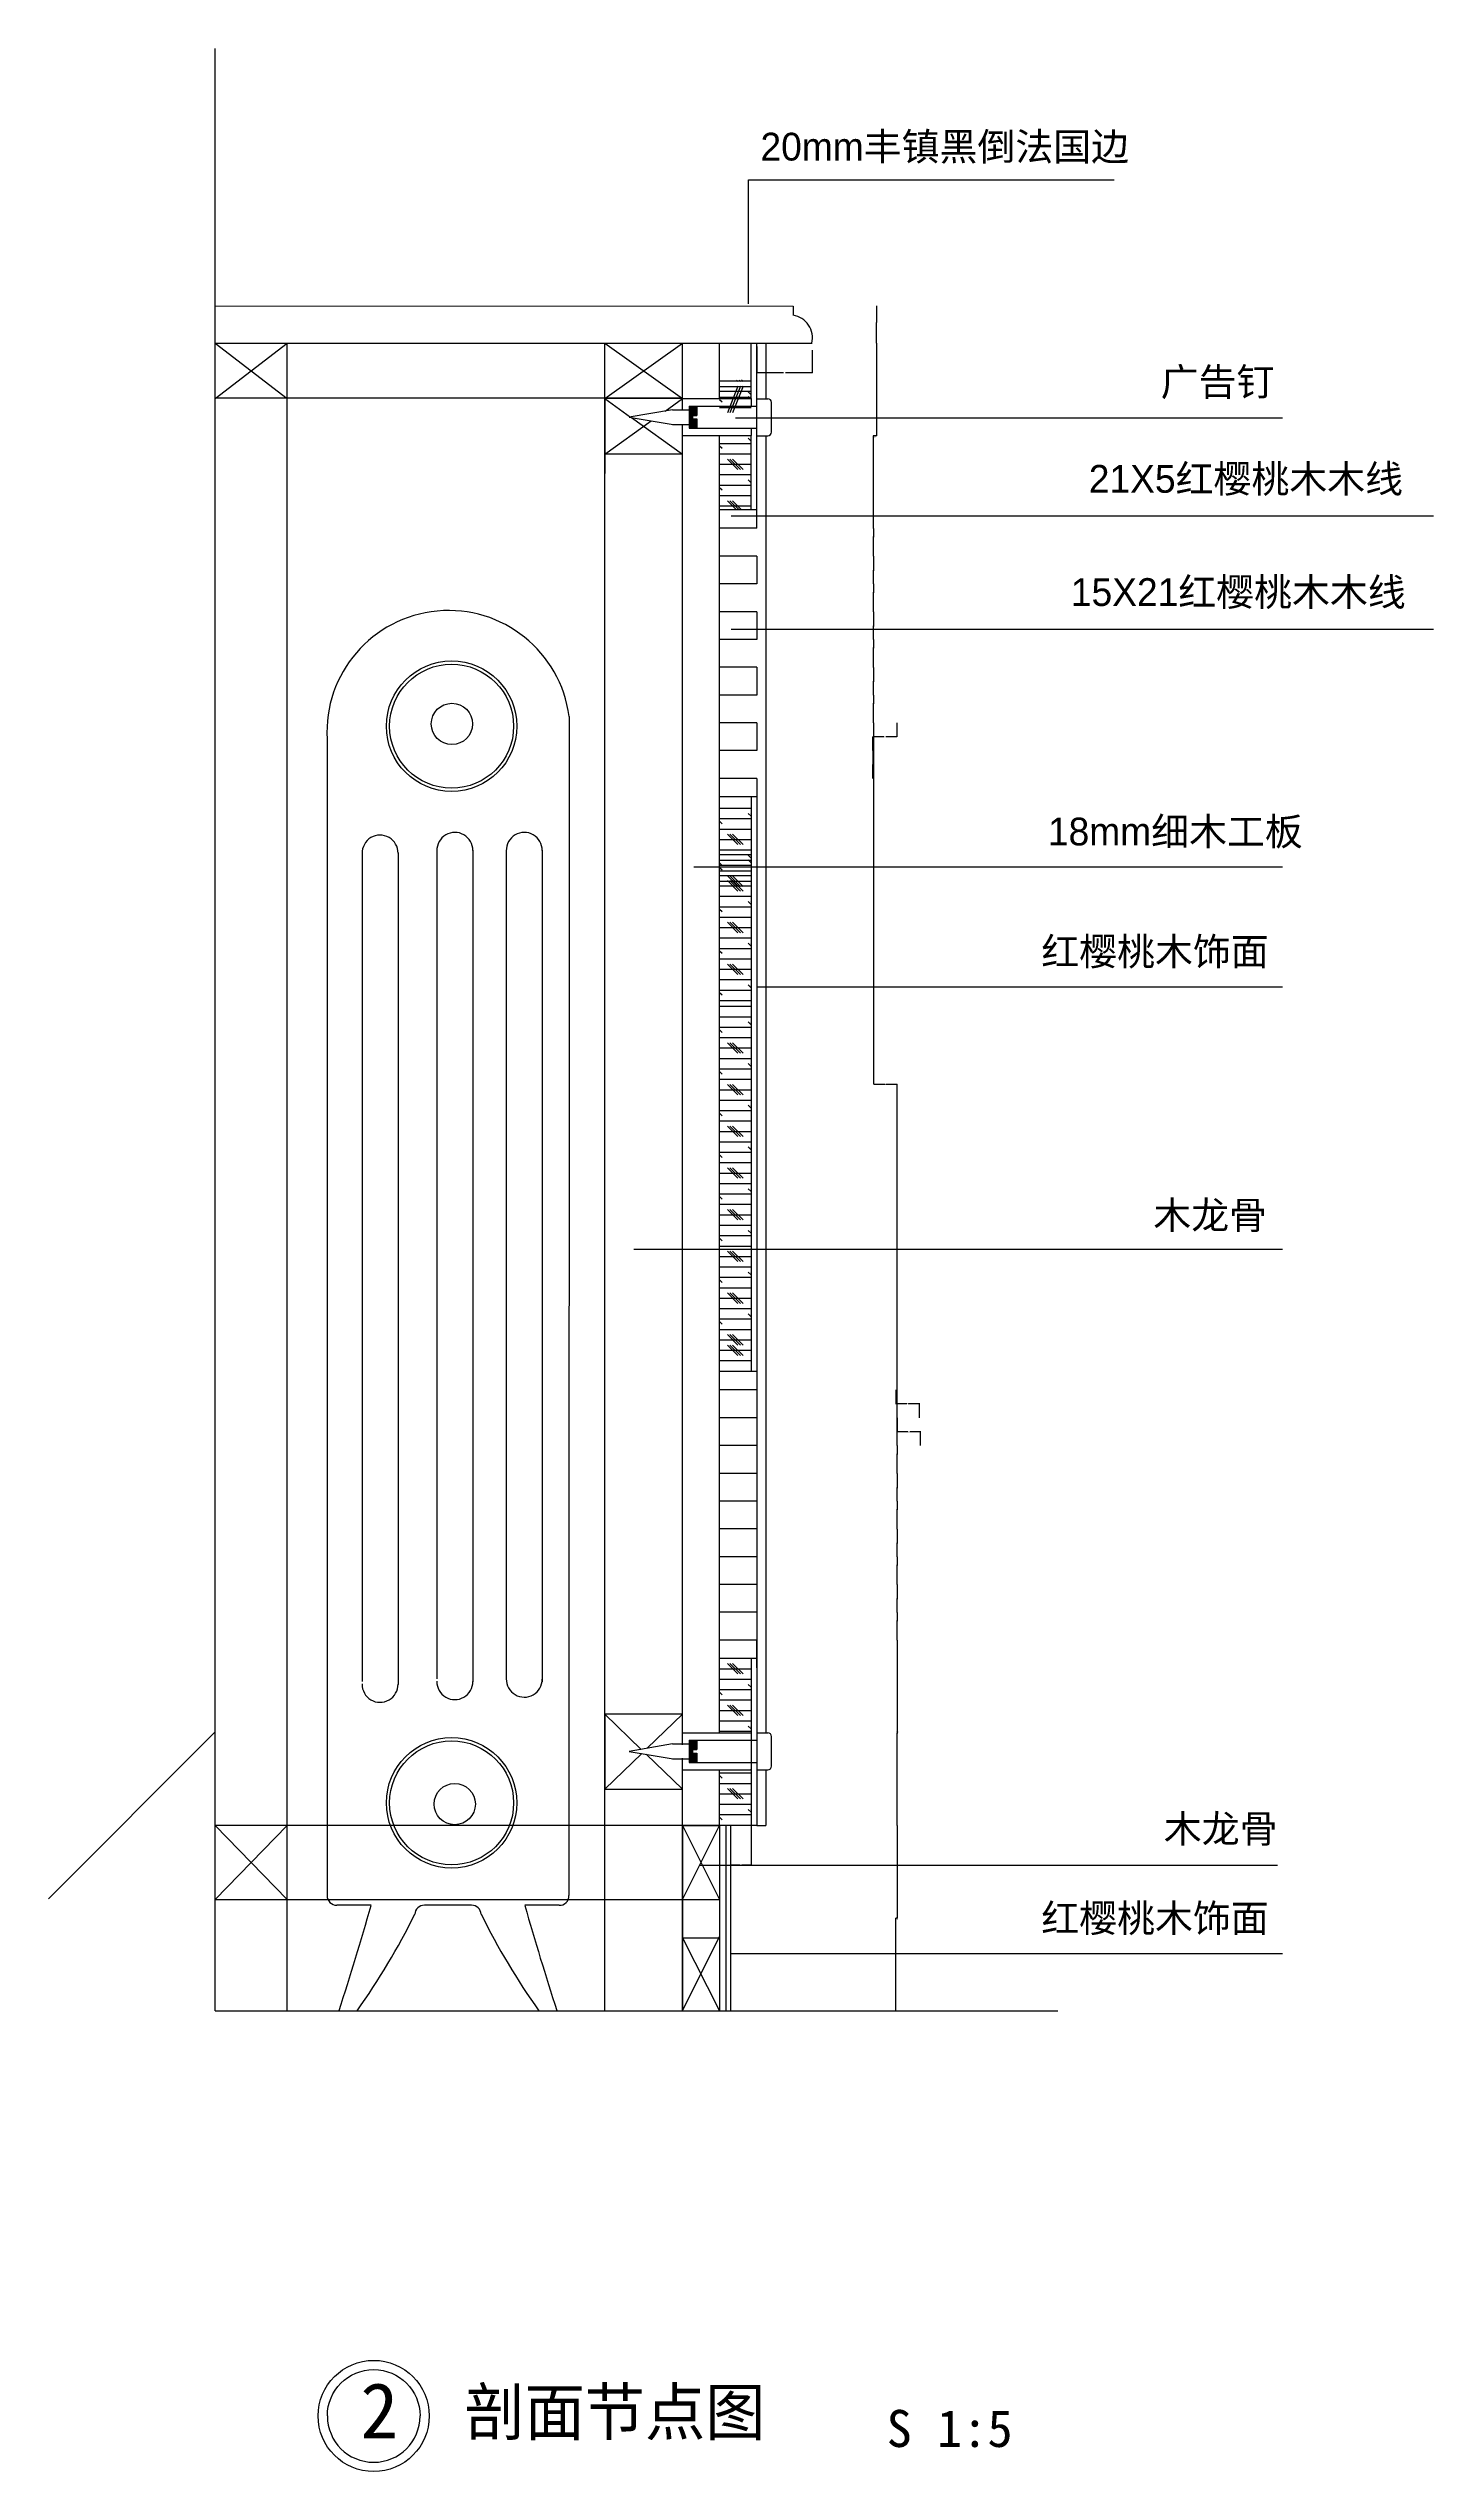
# Model space of a CAD drawing. Header units: metres. Extents: x 301917 to 303412, y 2705 to 5321.
import ezdxf

# ---------------------------------------------------------------- set-up
doc = ezdxf.new("R2010")
doc.units = ezdxf.units.M
for name, color, linetype in [('1', 5, 'Continuous'), ('10', 8, 'Continuous'), ('12', 1, 'Continuous'), ('15', 2, 'Continuous'), ('17', 1, 'Continuous'), ('20', 1, 'Continuous'), ('7', 7, 'Continuous'), ('8', 7, 'Continuous'), ('LAYER4', 1, 'Continuous')]:
    doc.layers.add(name, color=color, linetype=linetype)
doc.dimstyles.get("Standard").update_dxf_attribs({"dimtxt": 2.5, "dimasz": 2.5, "dimexe": 1.25, "dimexo": 0.625, "dimtad": 1, "dimcen": 2.5, "dimazin": 3, "dimtfac": 1, "dimtmove": 0, "dimatfit": 3})

# ---------------------------------------------------------------- blocks, each defined once
blk = doc.blocks.new('HY-4')
at = {"layer": '20'}
for points in [[(-5, 0, -1), (5, 0, -1)], [(-5, 0, 1), (5, 0, 1)]]:
    blk.add_lwpolyline(points, format="xyb", dxfattribs=at)
blk.add_circle((0, 0), 6, dxfattribs=at)
blk.add_circle((0, 0), 6, dxfattribs=at)
blk = doc.blocks.new('_CLOSEDFILLED')
at = {"color": 0, "linetype": 'BYBLOCK'}
blk.add_solid([(-1, 0), (0, 0), (-1, 0)], dxfattribs=at)
blk = doc.blocks.new('*D1')
for p, q in [((302833.19, 3767.65), (302832.94, 3767.65)), ((302833.44, 3782.65), (302833.44, 3767.65)), ((302833.44, 3752.65), (302833.44, 3767.65)), ((302833.44, 3767.65), (302833.44, 3767.65)), ((302833.69, 3767.65), (302833.94, 3767.65))]:
    blk.add_line(p, q)
at = {"layer": 'Defpoints'}
for p in [(302833.44, 3782.65), (302833.44, 3767.65), (302833.44, 3752.65)]:
    blk.add_point(p, dxfattribs=at)
at = {"layer": '7', "xscale": 0.25, "yscale": 0.25}
blk.add_blockref('_CLOSEDFILLED', (302833.44, 3767.65), dxfattribs=at)
at = {"layer": '7', "xscale": 0.25, "yscale": 0.25, "rotation": 180}
blk.add_blockref('_CLOSEDFILLED', (302833.44, 3767.65), dxfattribs=at)
at = {"layer": '7', "insert": (302833.44, 3768.775), "char_height": 1, "attachment_point": 5}
blk.add_mtext('15', dxfattribs=at)
blk = doc.blocks.new('*D2')
for p, q in [((302833.19, 3743.94), (302832.94, 3743.94)), ((302833.44, 3752.65), (302833.44, 3743.94)), ((302833.44, 3722.65), (302833.44, 3743.94)), ((302833.44, 3743.94), (302833.44, 3743.94)), ((302833.69, 3743.94), (302833.94, 3743.94))]:
    blk.add_line(p, q)
at = {"layer": 'Defpoints'}
for p in [(302833.44, 3752.65), (302833.44, 3743.94), (302833.44, 3722.65)]:
    blk.add_point(p, dxfattribs=at)
at = {"layer": '7', "xscale": 0.25, "yscale": 0.25}
blk.add_blockref('_CLOSEDFILLED', (302833.44, 3743.94), dxfattribs=at)
at = {"layer": '7', "xscale": 0.25, "yscale": 0.25, "rotation": 180}
blk.add_blockref('_CLOSEDFILLED', (302833.44, 3743.94), dxfattribs=at)
at = {"layer": '7', "insert": (302833.44, 3745.065), "char_height": 1, "attachment_point": 5}
blk.add_mtext('15', dxfattribs=at)
blk = doc.blocks.new('*D3')
for p, q in [((302653.35, 3402.76), (302653.35, 3359.98)), ((302675.65, 3402.76), (302675.65, 3359.98)), ((302663.5, 3359.98), (302653.1, 3359.98)), ((302675.9, 3359.98), (302665.5, 3359.98))]:
    blk.add_line(p, q)
at = {"layer": 'Defpoints'}
for p in [(302653.35, 3402.76), (302675.65, 3402.76), (302675.65, 3359.98)]:
    blk.add_point(p, dxfattribs=at)
at = {"layer": '7', "xscale": 0.25, "yscale": 0.25}
blk.add_blockref('_CLOSEDFILLED', (302653.35, 3359.98), dxfattribs=at)
at = {"layer": '7', "xscale": 0.25, "yscale": 0.25, "rotation": 180}
blk.add_blockref('_CLOSEDFILLED', (302675.65, 3359.98), dxfattribs=at)
at = {"layer": '7', "insert": (302664.5, 3359.98), "char_height": 1, "attachment_point": 5}
blk.add_mtext('10', dxfattribs=at)
blk = doc.blocks.new('*D4')
for p, q in [((302833.44, 3722.65), (302833.44, 3707.65)), ((302833.19, 3707.65), (302832.94, 3707.65)), ((302833.44, 3692.65), (302833.44, 3707.65)), ((302833.44, 3707.65), (302833.44, 3707.65)), ((302833.69, 3707.65), (302833.94, 3707.65))]:
    blk.add_line(p, q)
at = {"layer": 'Defpoints'}
for p in [(302833.44, 3722.65), (302833.44, 3707.65), (302833.44, 3692.65)]:
    blk.add_point(p, dxfattribs=at)
at = {"layer": '7', "xscale": 0.25, "yscale": 0.25}
blk.add_blockref('_CLOSEDFILLED', (302833.44, 3707.65), dxfattribs=at)
at = {"layer": '7', "xscale": 0.25, "yscale": 0.25, "rotation": 180}
blk.add_blockref('_CLOSEDFILLED', (302833.44, 3707.65), dxfattribs=at)
at = {"layer": '7', "insert": (302833.44, 3708.775), "char_height": 1, "attachment_point": 5}
blk.add_mtext('15', dxfattribs=at)
blk = doc.blocks.new('*D5')
for p, q in [((302833.44, 3662.65), (302833.44, 3647.65)), ((302833.19, 3647.65), (302832.94, 3647.65)), ((302833.44, 3632.65), (302833.44, 3647.65)), ((302833.44, 3647.65), (302833.44, 3647.65)), ((302833.69, 3647.65), (302833.94, 3647.65))]:
    blk.add_line(p, q)
at = {"layer": 'Defpoints'}
for p in [(302833.44, 3662.65), (302833.44, 3647.65), (302833.44, 3632.65)]:
    blk.add_point(p, dxfattribs=at)
at = {"layer": '7', "xscale": 0.25, "yscale": 0.25}
blk.add_blockref('_CLOSEDFILLED', (302833.44, 3647.65), dxfattribs=at)
at = {"layer": '7', "xscale": 0.25, "yscale": 0.25, "rotation": 180}
blk.add_blockref('_CLOSEDFILLED', (302833.44, 3647.65), dxfattribs=at)
at = {"layer": '7', "insert": (302833.44, 3648.775), "char_height": 1, "attachment_point": 5}
blk.add_mtext('15', dxfattribs=at)
blk = doc.blocks.new('*D6')
for p, q in [((302833.19, 3623.94), (302832.94, 3623.94)), ((302833.44, 3632.65), (302833.44, 3623.94)), ((302833.44, 3602.65), (302833.44, 3623.94)), ((302833.44, 3623.94), (302833.44, 3623.94)), ((302833.69, 3623.94), (302833.94, 3623.94))]:
    blk.add_line(p, q)
at = {"layer": 'Defpoints'}
for p in [(302833.44, 3632.65), (302833.44, 3623.94), (302833.44, 3602.65)]:
    blk.add_point(p, dxfattribs=at)
at = {"layer": '7', "xscale": 0.25, "yscale": 0.25}
blk.add_blockref('_CLOSEDFILLED', (302833.44, 3623.94), dxfattribs=at)
at = {"layer": '7', "xscale": 0.25, "yscale": 0.25, "rotation": 180}
blk.add_blockref('_CLOSEDFILLED', (302833.44, 3623.94), dxfattribs=at)
at = {"layer": '7', "insert": (302833.44, 3625.065), "char_height": 1, "attachment_point": 5}
blk.add_mtext('15', dxfattribs=at)
blk = doc.blocks.new('*D7')
for p, q in [((302833.44, 3692.65), (302833.44, 3683.94)), ((302833.19, 3683.94), (302832.94, 3683.94)), ((302833.44, 3662.65), (302833.44, 3683.94)), ((302833.44, 3683.94), (302833.44, 3683.94)), ((302833.69, 3683.94), (302833.94, 3683.94))]:
    blk.add_line(p, q)
at = {"layer": 'Defpoints'}
for p in [(302833.44, 3692.65), (302833.44, 3683.94), (302833.44, 3662.65)]:
    blk.add_point(p, dxfattribs=at)
at = {"layer": '7', "xscale": 0.25, "yscale": 0.25}
blk.add_blockref('_CLOSEDFILLED', (302833.44, 3683.94), dxfattribs=at)
at = {"layer": '7', "xscale": 0.25, "yscale": 0.25, "rotation": 180}
blk.add_blockref('_CLOSEDFILLED', (302833.44, 3683.94), dxfattribs=at)
at = {"layer": '7', "insert": (302833.44, 3685.065), "char_height": 1, "attachment_point": 5}
blk.add_mtext('15', dxfattribs=at)
blk = doc.blocks.new('*D8')
for p, q in [((302833.44, 3602.65), (302833.44, 3502.65)), ((302833.19, 3502.65), (302832.94, 3502.65)), ((302833.44, 3402.65), (302833.44, 3502.65)), ((302833.44, 3502.65), (302833.44, 3502.65)), ((302833.69, 3502.65), (302833.94, 3502.65))]:
    blk.add_line(p, q)
at = {"layer": 'Defpoints'}
for p in [(302833.44, 3602.65), (302833.44, 3502.65), (302833.44, 3402.65)]:
    blk.add_point(p, dxfattribs=at)
at = {"layer": '7', "xscale": 0.25, "yscale": 0.25}
blk.add_blockref('_CLOSEDFILLED', (302833.44, 3502.65), dxfattribs=at)
at = {"layer": '7', "xscale": 0.25, "yscale": 0.25, "rotation": 180}
blk.add_blockref('_CLOSEDFILLED', (302833.44, 3502.65), dxfattribs=at)
at = {"layer": '7', "insert": (302833.44, 3503.775), "char_height": 1, "attachment_point": 5}
blk.add_mtext('100', dxfattribs=at)
blk = doc.blocks.new('*D9')
for p, q in [((302833.44, 3402.65), (302833.44, 3302.65)), ((302833.69, 3302.65), (302831.77, 3302.65)), ((302832.02, 3202.65), (302832.02, 3302.65))]:
    blk.add_line(p, q)
at = {"layer": 'Defpoints'}
for p in [(302833.44, 3402.65), (302833.44, 3302.65), (302832.02, 3202.65)]:
    blk.add_point(p, dxfattribs=at)
at = {"layer": '7', "xscale": 0.25, "yscale": 0.25}
blk.add_blockref('_CLOSEDFILLED', (302832.02, 3302.65), dxfattribs=at)
at = {"layer": '7', "xscale": 0.25, "yscale": 0.25, "rotation": 180}
blk.add_blockref('_CLOSEDFILLED', (302833.44, 3302.65), dxfattribs=at)
at = {"layer": '7', "insert": (302832.73, 3301.525), "char_height": 1, "attachment_point": 5}
blk.add_mtext('120', dxfattribs=at)
blk = doc.blocks.new('*D10')
for p, q in [((302810.74, 5024.8), (302810.49, 5024.8)), ((302810.99, 5043.03), (302810.99, 5024.8)), ((302810.99, 5024.8), (302811.01, 5024.8)), ((302811.01, 5002.84), (302811.01, 5024.8)), ((302811.26, 5024.8), (302811.51, 5024.8))]:
    blk.add_line(p, q)
at = {"layer": 'Defpoints'}
for p in [(302810.99, 5043.03), (302810.99, 5024.8), (302811.01, 5002.84)]:
    blk.add_point(p, dxfattribs=at)
at = {"layer": '7', "xscale": 0.25, "yscale": 0.25}
blk.add_blockref('_CLOSEDFILLED', (302810.99, 5024.8), dxfattribs=at)
at = {"layer": '7', "xscale": 0.25, "yscale": 0.25, "rotation": 180}
blk.add_blockref('_CLOSEDFILLED', (302811.01, 5024.8), dxfattribs=at)
at = {"layer": '7', "insert": (302811, 5025.925), "char_height": 1, "attachment_point": 5}
blk.add_mtext('20', dxfattribs=at)
blk = doc.blocks.new('*D11')
for p, q in [((302807.8, 4592.74), (302807.8, 4202.7)), ((302808.05, 4202.7), (302820.12, 4202.7)), ((302821.12, 4202.7), (302833.19, 4202.7)), ((302833.44, 3812.65), (302833.44, 4202.7))]:
    blk.add_line(p, q)
at = {"layer": 'Defpoints'}
for p in [(302807.8, 4592.74), (302807.8, 4202.7), (302833.44, 3812.65)]:
    blk.add_point(p, dxfattribs=at)
at = {"layer": '7', "xscale": 0.25, "yscale": 0.25, "rotation": 180}
blk.add_blockref('_CLOSEDFILLED', (302807.8, 4202.7), dxfattribs=at)
at = {"layer": '7', "xscale": 0.25, "yscale": 0.25}
blk.add_blockref('_CLOSEDFILLED', (302833.44, 4202.7), dxfattribs=at)
at = {"layer": '7', "insert": (302820.62, 4202.7), "char_height": 1, "attachment_point": 5}
blk.add_mtext('N', dxfattribs=at)
blk = doc.blocks.new('*D12')
for p, q in [((302831.7, 3872.76), (302831.7, 3857.76)), ((302843.625, 3857.76), (302831.45, 3857.76)), ((302857.8, 3857.76), (302845.625, 3857.76)), ((302857.55, 3842.76), (302857.55, 3857.76))]:
    blk.add_line(p, q)
at = {"layer": 'Defpoints'}
for p in [(302831.7, 3872.76), (302857.55, 3857.76), (302857.55, 3842.76)]:
    blk.add_point(p, dxfattribs=at)
at = {"layer": '7', "xscale": 0.25, "yscale": 0.25}
blk.add_blockref('_CLOSEDFILLED', (302831.7, 3857.76), dxfattribs=at)
at = {"layer": '7', "xscale": 0.25, "yscale": 0.25, "rotation": 180}
blk.add_blockref('_CLOSEDFILLED', (302857.55, 3857.76), dxfattribs=at)
at = {"layer": '7', "insert": (302844.625, 3857.76), "char_height": 1, "attachment_point": 5}
blk.add_mtext('15', dxfattribs=at)
blk = doc.blocks.new('*D13')
for p, q in [((302844.845, 3827.71), (302833, 3827.71)), ((302833.25, 3842.76), (302833.25, 3827.71)), ((302858.69, 3827.71), (302846.845, 3827.71)), ((302858.44, 3812.65), (302858.44, 3827.71))]:
    blk.add_line(p, q)
at = {"layer": 'Defpoints'}
for p in [(302833.25, 3842.76), (302858.44, 3827.71), (302858.44, 3812.65)]:
    blk.add_point(p, dxfattribs=at)
at = {"layer": '7', "xscale": 0.25, "yscale": 0.25}
blk.add_blockref('_CLOSEDFILLED', (302833.25, 3827.71), dxfattribs=at)
at = {"layer": '7', "xscale": 0.25, "yscale": 0.25, "rotation": 180}
blk.add_blockref('_CLOSEDFILLED', (302858.44, 3827.71), dxfattribs=at)
at = {"layer": '7', "insert": (302845.845, 3827.71), "char_height": 1, "attachment_point": 5}
blk.add_mtext('15', dxfattribs=at)
blk = doc.blocks.new('*D14')
for p, q in [((302833.19, 3803.94), (302832.94, 3803.94)), ((302833.44, 3812.65), (302833.44, 3803.94)), ((302833.44, 3782.65), (302833.44, 3803.94)), ((302833.44, 3803.94), (302833.44, 3803.94)), ((302833.69, 3803.94), (302833.94, 3803.94))]:
    blk.add_line(p, q)
at = {"layer": 'Defpoints'}
for p in [(302833.44, 3812.65), (302833.44, 3803.94), (302833.44, 3782.65)]:
    blk.add_point(p, dxfattribs=at)
at = {"layer": '7', "xscale": 0.25, "yscale": 0.25}
blk.add_blockref('_CLOSEDFILLED', (302833.44, 3803.94), dxfattribs=at)
at = {"layer": '7', "xscale": 0.25, "yscale": 0.25, "rotation": 180}
blk.add_blockref('_CLOSEDFILLED', (302833.44, 3803.94), dxfattribs=at)
at = {"layer": '7', "insert": (302833.44, 3805.065), "char_height": 1, "attachment_point": 5}
blk.add_mtext('15', dxfattribs=at)
blk = doc.blocks.new('*D15')
for p, q in [((302807.18, 4562.84), (302807.18, 4547.84)), ((302806.93, 4547.84), (302806.68, 4547.84)), ((302807.18, 4532.84), (302807.18, 4547.84)), ((302807.18, 4547.84), (302807.18, 4547.84)), ((302807.43, 4547.84), (302807.68, 4547.84))]:
    blk.add_line(p, q)
at = {"layer": 'Defpoints'}
for p in [(302807.18, 4562.84), (302807.18, 4547.84), (302807.18, 4532.84)]:
    blk.add_point(p, dxfattribs=at)
at = {"layer": '7', "xscale": 0.25, "yscale": 0.25}
blk.add_blockref('_CLOSEDFILLED', (302807.18, 4547.84), dxfattribs=at)
at = {"layer": '7', "xscale": 0.25, "yscale": 0.25, "rotation": 180}
blk.add_blockref('_CLOSEDFILLED', (302807.18, 4547.84), dxfattribs=at)
at = {"layer": '7', "insert": (302807.18, 4548.965), "char_height": 1, "attachment_point": 5}
blk.add_mtext('15', dxfattribs=at)
blk = doc.blocks.new('*D16')
for p, q in [((302818.99, 4577.79), (302806.93, 4577.79)), ((302807.18, 4562.84), (302807.18, 4577.79)), ((302833.05, 4577.79), (302820.99, 4577.79)), ((302832.8, 4592.74), (302832.8, 4577.79))]:
    blk.add_line(p, q)
at = {"layer": 'Defpoints'}
for p in [(302832.8, 4592.74), (302832.8, 4577.79), (302807.18, 4562.84)]:
    blk.add_point(p, dxfattribs=at)
at = {"layer": '7', "xscale": 0.25, "yscale": 0.25}
blk.add_blockref('_CLOSEDFILLED', (302807.18, 4577.79), dxfattribs=at)
at = {"layer": '7', "xscale": 0.25, "yscale": 0.25, "rotation": 180}
blk.add_blockref('_CLOSEDFILLED', (302832.8, 4577.79), dxfattribs=at)
at = {"layer": '7', "insert": (302819.99, 4577.79), "char_height": 1, "attachment_point": 5}
blk.add_mtext('15', dxfattribs=at)
blk = doc.blocks.new('*D17')
for p, q in [((302811.01, 5002.84), (302811.01, 4902.79)), ((302811.26, 4902.79), (302807.55, 4902.79)), ((302807.8, 4802.74), (302807.8, 4902.79))]:
    blk.add_line(p, q)
at = {"layer": 'Defpoints'}
for p in [(302811.01, 5002.84), (302811.01, 4902.79), (302807.8, 4802.74)]:
    blk.add_point(p, dxfattribs=at)
at = {"layer": '7', "xscale": 0.25, "yscale": 0.25}
blk.add_blockref('_CLOSEDFILLED', (302807.8, 4902.79), dxfattribs=at)
at = {"layer": '7', "xscale": 0.25, "yscale": 0.25, "rotation": 180}
blk.add_blockref('_CLOSEDFILLED', (302811.01, 4902.79), dxfattribs=at)
at = {"layer": '7', "insert": (302809.405, 4901.665), "char_height": 1, "attachment_point": 5}
blk.add_mtext('100', dxfattribs=at)
blk = doc.blocks.new('*D18')
for p, q in [((302807.55, 4637.74), (302807.3, 4637.74)), ((302807.8, 4652.74), (302807.8, 4637.74)), ((302807.8, 4622.74), (302807.8, 4637.74)), ((302807.8, 4637.74), (302807.8, 4637.74)), ((302808.05, 4637.74), (302808.3, 4637.74))]:
    blk.add_line(p, q)
at = {"layer": 'Defpoints'}
for p in [(302807.8, 4652.74), (302807.8, 4637.74), (302807.8, 4622.74)]:
    blk.add_point(p, dxfattribs=at)
at = {"layer": '7', "xscale": 0.25, "yscale": 0.25}
blk.add_blockref('_CLOSEDFILLED', (302807.8, 4637.74), dxfattribs=at)
at = {"layer": '7', "xscale": 0.25, "yscale": 0.25, "rotation": 180}
blk.add_blockref('_CLOSEDFILLED', (302807.8, 4637.74), dxfattribs=at)
at = {"layer": '7', "insert": (302807.8, 4638.865), "char_height": 1, "attachment_point": 5}
blk.add_mtext('15', dxfattribs=at)
blk = doc.blocks.new('*D19')
for p, q in [((302807.8, 4682.74), (302807.8, 4674.03)), ((302807.55, 4674.03), (302807.3, 4674.03)), ((302807.8, 4652.74), (302807.8, 4674.03)), ((302807.8, 4674.03), (302807.8, 4674.03)), ((302808.05, 4674.03), (302808.3, 4674.03))]:
    blk.add_line(p, q)
at = {"layer": 'Defpoints'}
for p in [(302807.8, 4682.74), (302807.8, 4674.03), (302807.8, 4652.74)]:
    blk.add_point(p, dxfattribs=at)
at = {"layer": '7', "xscale": 0.25, "yscale": 0.25}
blk.add_blockref('_CLOSEDFILLED', (302807.8, 4674.03), dxfattribs=at)
at = {"layer": '7', "xscale": 0.25, "yscale": 0.25, "rotation": 180}
blk.add_blockref('_CLOSEDFILLED', (302807.8, 4674.03), dxfattribs=at)
at = {"layer": '7', "insert": (302807.8, 4675.155), "char_height": 1, "attachment_point": 5}
blk.add_mtext('15', dxfattribs=at)
blk = doc.blocks.new('*D20')
for p, q in [((302807.55, 4614.03), (302807.3, 4614.03)), ((302807.8, 4622.74), (302807.8, 4614.03)), ((302807.8, 4592.74), (302807.8, 4614.03)), ((302807.8, 4614.03), (302807.8, 4614.03)), ((302808.05, 4614.03), (302808.3, 4614.03))]:
    blk.add_line(p, q)
at = {"layer": 'Defpoints'}
for p in [(302807.8, 4622.74), (302807.8, 4614.03), (302807.8, 4592.74)]:
    blk.add_point(p, dxfattribs=at)
at = {"layer": '7', "xscale": 0.25, "yscale": 0.25}
blk.add_blockref('_CLOSEDFILLED', (302807.8, 4614.03), dxfattribs=at)
at = {"layer": '7', "xscale": 0.25, "yscale": 0.25, "rotation": 180}
blk.add_blockref('_CLOSEDFILLED', (302807.8, 4614.03), dxfattribs=at)
at = {"layer": '7', "insert": (302807.8, 4615.155), "char_height": 1, "attachment_point": 5}
blk.add_mtext('15', dxfattribs=at)
blk = doc.blocks.new('*D21')
for p, q in [((302807.8, 4712.74), (302807.8, 4697.74)), ((302807.55, 4697.74), (302807.3, 4697.74)), ((302807.8, 4682.74), (302807.8, 4697.74)), ((302807.8, 4697.74), (302807.8, 4697.74)), ((302808.05, 4697.74), (302808.3, 4697.74))]:
    blk.add_line(p, q)
at = {"layer": 'Defpoints'}
for p in [(302807.8, 4712.74), (302807.8, 4697.74), (302807.8, 4682.74)]:
    blk.add_point(p, dxfattribs=at)
at = {"layer": '7', "xscale": 0.25, "yscale": 0.25}
blk.add_blockref('_CLOSEDFILLED', (302807.8, 4697.74), dxfattribs=at)
at = {"layer": '7', "xscale": 0.25, "yscale": 0.25, "rotation": 180}
blk.add_blockref('_CLOSEDFILLED', (302807.8, 4697.74), dxfattribs=at)
at = {"layer": '7', "insert": (302807.8, 4698.865), "char_height": 1, "attachment_point": 5}
blk.add_mtext('15', dxfattribs=at)
blk = doc.blocks.new('*D22')
for p, q in [((302807.55, 4734.03), (302807.3, 4734.03)), ((302807.8, 4742.74), (302807.8, 4734.03)), ((302807.8, 4712.74), (302807.8, 4734.03)), ((302807.8, 4734.03), (302807.8, 4734.03)), ((302808.05, 4734.03), (302808.3, 4734.03))]:
    blk.add_line(p, q)
at = {"layer": 'Defpoints'}
for p in [(302807.8, 4742.74), (302807.8, 4734.03), (302807.8, 4712.74)]:
    blk.add_point(p, dxfattribs=at)
at = {"layer": '7', "xscale": 0.25, "yscale": 0.25}
blk.add_blockref('_CLOSEDFILLED', (302807.8, 4734.03), dxfattribs=at)
at = {"layer": '7', "xscale": 0.25, "yscale": 0.25, "rotation": 180}
blk.add_blockref('_CLOSEDFILLED', (302807.8, 4734.03), dxfattribs=at)
at = {"layer": '7', "insert": (302807.8, 4735.155), "char_height": 1, "attachment_point": 5}
blk.add_mtext('15', dxfattribs=at)
blk = doc.blocks.new('*D23')
for p, q in [((302807.8, 4772.74), (302807.8, 4757.74)), ((302807.55, 4757.74), (302807.3, 4757.74)), ((302807.8, 4742.74), (302807.8, 4757.74)), ((302807.8, 4757.74), (302807.8, 4757.74)), ((302808.05, 4757.74), (302808.3, 4757.74))]:
    blk.add_line(p, q)
at = {"layer": 'Defpoints'}
for p in [(302807.8, 4772.74), (302807.8, 4757.74), (302807.8, 4742.74)]:
    blk.add_point(p, dxfattribs=at)
at = {"layer": '7', "xscale": 0.25, "yscale": 0.25}
blk.add_blockref('_CLOSEDFILLED', (302807.8, 4757.74), dxfattribs=at)
at = {"layer": '7', "xscale": 0.25, "yscale": 0.25, "rotation": 180}
blk.add_blockref('_CLOSEDFILLED', (302807.8, 4757.74), dxfattribs=at)
at = {"layer": '7', "insert": (302807.8, 4758.865), "char_height": 1, "attachment_point": 5}
blk.add_mtext('15', dxfattribs=at)
blk = doc.blocks.new('*D24')
for p, q in [((302807.55, 4794.03), (302807.3, 4794.03)), ((302807.8, 4802.74), (302807.8, 4794.03)), ((302807.8, 4772.74), (302807.8, 4794.03)), ((302807.8, 4794.03), (302807.8, 4794.03)), ((302808.05, 4794.03), (302808.3, 4794.03))]:
    blk.add_line(p, q)
at = {"layer": 'Defpoints'}
for p in [(302807.8, 4802.74), (302807.8, 4794.03), (302807.8, 4772.74)]:
    blk.add_point(p, dxfattribs=at)
at = {"layer": '7', "xscale": 0.25, "yscale": 0.25}
blk.add_blockref('_CLOSEDFILLED', (302807.8, 4794.03), dxfattribs=at)
at = {"layer": '7', "xscale": 0.25, "yscale": 0.25, "rotation": 180}
blk.add_blockref('_CLOSEDFILLED', (302807.8, 4794.03), dxfattribs=at)
at = {"layer": '7', "insert": (302807.8, 4795.155), "char_height": 1, "attachment_point": 5}
blk.add_mtext('15', dxfattribs=at)
blk = doc.blocks.new('*D25')
for p, q in [((302681.66, 4999.11), (302681.66, 4970.8)), ((302710.655, 4970.8), (302681.41, 4970.8)), ((302741.9, 4970.8), (302712.655, 4970.8)), ((302741.65, 4995.23), (302741.65, 4970.8))]:
    blk.add_line(p, q)
at = {"layer": 'Defpoints'}
for p in [(302681.66, 4999.11), (302741.65, 4995.23), (302741.65, 4970.8)]:
    blk.add_point(p, dxfattribs=at)
at = {"layer": '7', "xscale": 0.25, "yscale": 0.25}
blk.add_blockref('_CLOSEDFILLED', (302681.66, 4970.8), dxfattribs=at)
at = {"layer": '7', "xscale": 0.25, "yscale": 0.25, "rotation": 180}
blk.add_blockref('_CLOSEDFILLED', (302741.65, 4970.8), dxfattribs=at)
at = {"layer": '7', "insert": (302711.655, 4970.8), "char_height": 1, "attachment_point": 5}
blk.add_mtext('30', dxfattribs=at)

msp = doc.modelspace()

# ---------------------------------------------------------------- hatches: boundary and pattern name
at = {"layer": '10'}
h = msp.add_hatch(dxfattribs=at)
h.set_pattern_fill('AR-CONC', scale=50)
h.paths.add_polyline_path([(301917.06, 3028.39), (303006.92, 3028.39), (303006.92, 3202.76), (302097.13, 3202.76), (302097.13, 5320.77), (301917.06, 5320.77)])
h = msp.add_hatch(dxfattribs=at)
h.set_pattern_fill('ANSI31', scale=500)
h.paths.add_polyline_path([(302097.13, 5320.77), (301917.06, 5320.77), (301917.06, 3028.39), (303006.92, 3028.39), (303006.92, 3202.76), (302097.13, 3202.76)])

# ---------------------------------------------------------------- linework, layer by layer
at = {"layer": '1'}
for p, q in [((302691.65, 5002.84), (302691.65, 4942.69)), ((302691.65, 4902.76), (302691.65, 3502.76)), ((302691.65, 3462.67), (302691.65, 3402.76)), ((302681.65, 3402.76), (302691.65, 3402.76))]:
    msp.add_line(p, q, dxfattribs=at)
at = {"layer": '10'}
for p, q in [((302641.65, 4961.99), (302675.65, 4961.99)), ((302641.65, 4955.74), (302675.65, 4955.74)), ((302641.65, 4950.74), (302675.65, 4950.74)), ((302641.65, 4944.49), (302675.65, 4944.49)), ((302661.24, 4956.37), (302649.99, 4927.62)), ((302664.05, 4956.37), (302652.8, 4927.62)), ((302666.87, 4956.37), (302655.62, 4927.62)), ((302661.24, 4961.37), (302659.76, 4962.84)), ((302664.05, 4961.37), (302662.58, 4962.84)), ((302666.87, 4961.37), (302665.39, 4962.84)), ((302675.65, 4946.96), (302672.49, 4950.12)), ((302674.76, 4942.84), (302672.49, 4945.12)), ((302675.65, 4949.77), (302675.3, 4950.12)), ((302675.65, 4944.77), (302675.3, 4945.12)), ((302644.37, 4938.87), (302641.65, 4941.58)), ((302641.65, 4933.24), (302675.65, 4933.24)), ((302641.65, 4894.49), (302675.65, 4894.49)), ((302644.37, 4888.87), (302641.65, 4891.58)), ((302675.65, 4896.96), (302672.49, 4900.12)), ((302675.65, 4899.77), (302675.3, 4900.12)), ((302641.65, 4883.24), (302675.65, 4883.24)), ((302641.65, 4871.99), (302675.65, 4871.99)), ((302661.24, 4866.37), (302649.99, 4877.62)), ((302664.05, 4866.37), (302652.8, 4877.62)), ((302666.87, 4866.37), (302655.62, 4877.62)), ((302641.65, 4860.74), (302675.65, 4860.74)), ((302641.65, 4849.49), (302675.65, 4849.49)), ((302644.37, 4843.87), (302641.65, 4846.58)), ((302675.65, 4851.96), (302672.49, 4855.12)), ((302675.65, 4854.77), (302675.3, 4855.12)), ((302641.65, 4838.24), (302675.65, 4838.24)), ((302641.65, 4826.99), (302675.65, 4826.99)), ((302659.76, 4822.84), (302649.99, 4832.62)), ((302662.58, 4822.84), (302652.8, 4832.62)), ((302665.39, 4822.84), (302655.62, 4832.62)), ((302479.13, 4599.59), (302478.8, 3327.08)), ((302217.89, 4575.41), (302217.89, 3327.08)), ((302641.65, 4500.74), (302675.65, 4500.74)), ((302641.65, 4489.49), (302675.65, 4489.49)), ((302644.37, 4483.87), (302641.65, 4486.58)), ((302641.65, 4478.24), (302675.65, 4478.24)), ((302661.24, 4461.37), (302649.99, 4472.62)), ((302664.05, 4461.37), (302652.8, 4472.62)), ((302666.87, 4461.37), (302655.62, 4472.62)), ((302675.65, 4491.96), (302672.49, 4495.12)), ((302675.65, 4494.77), (302675.3, 4495.12)), ((302255.66, 4451.88), (302255.66, 3558.14)), ((302294.47, 4452.43), (302294.47, 3554.87)), ((302336.38, 4454.76), (302336.38, 3561.02)), ((302375.19, 4455.31), (302375.19, 3557.75)), ((302411.34, 4454.76), (302411.34, 3561.02)), ((302450.15, 4455.31), (302450.15, 3557.75)), ((302641.65, 4466.99), (302675.65, 4466.99)), ((302641.65, 4455.74), (302675.65, 4455.74)), ((302641.65, 4450.66), (302675.65, 4450.66)), ((302675.65, 4446.96), (302672.49, 4450.12)), ((302675.65, 4449.77), (302675.3, 4450.12)), ((302641.65, 4444.49), (302675.65, 4444.49)), ((302644.37, 4438.87), (302641.65, 4441.58)), ((302641.65, 4439.41), (302675.65, 4439.41)), ((302644.37, 4433.78), (302641.65, 4436.5)), ((302641.65, 4433.24), (302675.65, 4433.24)), ((302641.65, 4428.16), (302675.65, 4428.16)), ((302641.65, 4421.99), (302675.65, 4421.99)), ((302661.24, 4416.37), (302649.99, 4427.62)), ((302661.24, 4411.28), (302649.99, 4422.53)), ((302664.05, 4416.37), (302652.8, 4427.62)), ((302664.05, 4411.28), (302652.8, 4422.53)), ((302666.87, 4416.37), (302655.62, 4427.62)), ((302666.87, 4411.28), (302655.62, 4422.53)), ((302675.65, 4441.88), (302672.49, 4445.03)), ((302675.65, 4444.69), (302675.3, 4445.03)), ((302641.65, 4416.91), (302675.65, 4416.91)), ((302641.65, 4405.66), (302675.65, 4405.66)), ((302641.65, 4394.41), (302675.65, 4394.41)), ((302675.65, 4396.88), (302672.49, 4400.03)), ((302675.65, 4399.69), (302675.3, 4400.03)), ((302644.37, 4388.78), (302641.65, 4391.5)), ((302641.65, 4383.16), (302675.65, 4383.16)), ((302641.65, 4371.91), (302675.65, 4371.91)), ((302661.24, 4366.28), (302649.99, 4377.53)), ((302664.05, 4366.28), (302652.8, 4377.53)), ((302666.87, 4366.28), (302655.62, 4377.53)), ((302641.65, 4360.66), (302675.65, 4360.66)), ((302641.65, 4349.41), (302675.65, 4349.41)), ((302644.37, 4343.78), (302641.65, 4346.5)), ((302675.65, 4351.88), (302672.49, 4355.03)), ((302675.65, 4354.69), (302675.3, 4355.03)), ((302641.65, 4338.16), (302675.65, 4338.16)), ((302641.65, 4326.91), (302675.65, 4326.91)), ((302641.65, 4315.66), (302675.65, 4315.66)), ((302661.24, 4321.28), (302649.99, 4332.53)), ((302664.05, 4321.28), (302652.8, 4332.53)), ((302666.87, 4321.28), (302655.62, 4332.53)), ((302641.65, 4304.41), (302675.65, 4304.41)), ((302644.37, 4298.78), (302641.65, 4301.5)), ((302641.65, 4293.16), (302675.65, 4293.16)), ((302675.65, 4306.88), (302672.49, 4310.03)), ((302675.65, 4309.69), (302675.3, 4310.03)), ((302641.65, 4286.91), (302675.65, 4286.91)), ((302641.65, 4275.66), (302675.65, 4275.66)), ((302641.65, 4264.41), (302675.65, 4264.41)), ((302675.65, 4266.88), (302672.49, 4270.03)), ((302675.65, 4269.69), (302675.3, 4270.03)), ((302644.37, 4258.78), (302641.65, 4261.5)), ((302641.65, 4253.16), (302675.65, 4253.16)), ((302641.65, 4241.91), (302675.65, 4241.91)), ((302661.24, 4236.28), (302649.99, 4247.53)), ((302664.05, 4236.28), (302652.8, 4247.53)), ((302666.87, 4236.28), (302655.62, 4247.53)), ((302641.65, 4230.66), (302675.65, 4230.66)), ((302641.65, 4219.41), (302675.65, 4219.41)), ((302644.37, 4213.78), (302641.65, 4216.5)), ((302675.65, 4221.88), (302672.49, 4225.03)), ((302675.65, 4224.69), (302675.3, 4225.03)), ((302641.65, 4208.16), (302675.65, 4208.16)), ((302641.65, 4196.91), (302675.65, 4196.91)), ((302641.65, 4185.66), (302675.65, 4185.66)), ((302661.24, 4191.28), (302649.99, 4202.53)), ((302664.05, 4191.28), (302652.8, 4202.53)), ((302666.87, 4191.28), (302655.62, 4202.53)), ((302641.65, 4174.41), (302675.65, 4174.41)), ((302644.37, 4168.78), (302641.65, 4171.5)), ((302641.65, 4163.16), (302675.65, 4163.16)), ((302675.65, 4176.88), (302672.49, 4180.03)), ((302675.65, 4179.69), (302675.3, 4180.03)), ((302641.65, 4151.91), (302675.65, 4151.91)), ((302641.65, 4140.66), (302675.65, 4140.66)), ((302661.24, 4146.28), (302649.99, 4157.53)), ((302664.05, 4146.28), (302652.8, 4157.53)), ((302666.87, 4146.28), (302655.62, 4157.53)), ((302675.65, 4131.88), (302672.49, 4135.03)), ((302675.65, 4134.69), (302675.3, 4135.03)), ((302641.65, 4129.41), (302675.65, 4129.41)), ((302644.37, 4123.78), (302641.65, 4126.5)), ((302641.65, 4118.16), (302675.65, 4118.16)), ((302641.65, 4106.91), (302675.65, 4106.91)), ((302661.24, 4101.28), (302649.99, 4112.53)), ((302664.05, 4101.28), (302652.8, 4112.53)), ((302666.87, 4101.28), (302655.62, 4112.53)), ((302641.65, 4095.66), (302675.65, 4095.66)), ((302641.65, 4084.41), (302675.65, 4084.41)), ((302644.37, 4078.78), (302641.65, 4081.5)), ((302675.65, 4086.88), (302672.49, 4090.03)), ((302675.65, 4089.69), (302675.3, 4090.03)), ((302641.65, 4073.16), (302675.65, 4073.16)), ((302641.65, 4061.91), (302675.65, 4061.91)), ((302661.24, 4056.28), (302649.99, 4067.53)), ((302664.05, 4056.28), (302652.8, 4067.53)), ((302666.87, 4056.28), (302655.62, 4067.53)), ((302641.65, 4050.66), (302675.65, 4050.66)), ((302641.65, 4039.41), (302675.65, 4039.41)), ((302644.37, 4033.78), (302641.65, 4036.5)), ((302641.65, 4028.16), (302675.65, 4028.16)), ((302675.65, 4041.88), (302672.49, 4045.03)), ((302675.65, 4044.69), (302675.3, 4045.03)), ((302641.65, 4016.91), (302675.65, 4016.91)), ((302641.65, 4005.66), (302675.65, 4005.66)), ((302661.24, 4011.28), (302649.99, 4022.53)), ((302664.05, 4011.28), (302652.8, 4022.53)), ((302666.87, 4011.28), (302655.62, 4022.53)), ((302641.65, 3994.41), (302675.65, 3994.41)), ((302644.37, 3988.78), (302641.65, 3991.5)), ((302641.65, 3983.16), (302675.65, 3983.16)), ((302661.24, 3966.28), (302649.99, 3977.53)), ((302664.05, 3966.28), (302652.8, 3977.53)), ((302666.87, 3966.28), (302655.62, 3977.53)), ((302675.65, 3996.88), (302672.49, 4000.03)), ((302675.65, 3999.69), (302675.3, 4000.03)), ((302641.65, 3971.91), (302675.65, 3971.91)), ((302641.65, 3960.66), (302675.65, 3960.66)), ((302641.65, 3949.41), (302675.65, 3949.41)), ((302675.65, 3951.88), (302672.49, 3955.03)), ((302675.65, 3954.69), (302675.3, 3955.03)), ((302644.37, 3943.78), (302641.65, 3946.5)), ((302641.65, 3938.16), (302675.65, 3938.16)), ((302641.65, 3926.91), (302675.65, 3926.91)), ((302661.24, 3921.28), (302649.99, 3932.53)), ((302664.05, 3921.28), (302652.8, 3932.53)), ((302666.87, 3921.28), (302655.62, 3932.53)), ((302641.65, 3915.66), (302675.65, 3915.66)), ((302641.65, 3904.41), (302675.65, 3904.41)), ((302661.24, 3910.03), (302649.99, 3921.28)), ((302664.05, 3910.03), (302652.8, 3921.28)), ((302666.87, 3910.03), (302655.62, 3921.28)), ((302641.65, 3571.91), (302675.65, 3571.91)), ((302641.65, 3560.66), (302675.65, 3560.66)), ((302661.24, 3566.28), (302649.99, 3577.53)), ((302664.05, 3566.28), (302652.8, 3577.53)), ((302666.87, 3566.28), (302655.62, 3577.53)), ((302641.65, 3549.41), (302675.65, 3549.41)), ((302644.37, 3543.78), (302641.65, 3546.5)), ((302641.65, 3538.16), (302675.65, 3538.16)), ((302661.24, 3521.28), (302649.99, 3532.53)), ((302664.05, 3521.28), (302652.8, 3532.53)), ((302666.87, 3521.28), (302655.62, 3532.53)), ((302675.65, 3551.88), (302672.49, 3555.03)), ((302675.65, 3554.69), (302675.3, 3555.03)), ((302641.65, 3526.91), (302675.65, 3526.91)), ((302641.65, 3515.66), (302675.65, 3515.66)), ((302675.65, 3506.88), (302672.49, 3510.03)), ((302675.65, 3509.69), (302675.3, 3510.03)), ((302641.65, 3504.41), (302675.65, 3504.41)), ((302641.65, 3459.41), (302675.65, 3459.41)), ((302644.37, 3453.78), (302641.65, 3456.5)), ((302675.65, 3461.88), (302674.76, 3462.76)), ((302641.65, 3448.16), (302675.65, 3448.16)), ((302641.65, 3436.91), (302675.65, 3436.91)), ((302661.24, 3431.28), (302649.99, 3442.53)), ((302664.05, 3431.28), (302652.8, 3442.53)), ((302666.87, 3431.28), (302655.62, 3442.53)), ((302601.65, 3403.16), (302641.65, 3403.16)), ((302641.65, 3425.66), (302675.65, 3425.66)), ((302641.65, 3414.41), (302675.65, 3414.41)), ((302644.37, 3408.78), (302641.65, 3411.5)), ((302641.65, 3403.16), (302675.65, 3403.16)), ((302675.65, 3416.88), (302672.49, 3420.03)), ((302675.65, 3419.69), (302675.3, 3420.03)), ((302265.41, 3316.58), (302228.39, 3316.58)), ((302373.79, 3316.58), (302322.91, 3316.58)), ((302468.3, 3316.58), (302431.29, 3316.58))]:
    msp.add_line(p, q, dxfattribs=at)
for centre, radius in [((302352.3, 4589.23), 70.41), ((302352.3, 4589.23), 66.91), ((302352.61, 4591.7), 22.3), ((302352.3, 3427.11), 70.41), ((302352.3, 3427.11), 66.91), ((302355.65, 3425.77), 22.3)]:
    msp.add_circle(centre, radius, dxfattribs=at)
for centre, radius, start, end in [((302348.94, 4582.86), 131.26, 7.32, 183.26), ((302355.78, 4455.17), 19.41, 359.58, 181.21), ((302430.74, 4455.17), 19.41, 359.58, 181.21), ((302275.06, 4452.29), 19.41, 359.58, 181.21), ((302355.78, 3557.9), 19.41, 178.79, 0.42), ((302430.74, 3560.61), 19.41, 178.79, 0.42), ((302275.06, 3555.02), 19.41, 178.79, 0.42), ((302228.39, 3327.08), 10.5, 180, 270), ((302468.96, 3326.43), 9.86, 266.18, 3.81), ((299239.79, 4174.18), 3144.81, 342.01, 344.17), ((301653.37, 3630.21), 734.12, 324.39, 333.87), ((302322.91, 3306.08), 10.5, 90, 175.84), ((302373.79, 3306.08), 10.5, 4.16, 90), ((303043.33, 3630.21), 734.12, 206.13, 215.61), ((305456.91, 4174.18), 3144.81, 195.83, 197.99)]:
    msp.add_arc(centre, radius, start, end, dxfattribs=at)
at = {"layer": '12'}
for p, q in [((302097.13, 5042.84), (302721.12, 5042.76)), ((302721.12, 5042.76), (302721.12, 5032.8)), ((302097.13, 5002.84), (302174.87, 4942.84)), ((302097.13, 4942.84), (302174.87, 5002.84)), ((302097.13, 5002.84), (302741.65, 5002.84)), ((302174.87, 3202.76), (302174.87, 5002.84)), ((302517.63, 3202.76), (302517.63, 5002.84)), ((302517.63, 4942.84), (302601.65, 5002.84)), ((302517.63, 5002.84), (302601.65, 4942.84)), ((302601.65, 4930.84), (302601.65, 5002.84)), ((302641.65, 4942.84), (302641.65, 5002.84)), ((302675.65, 4942.84), (302675.65, 5002.84)), ((302681.65, 4802.84), (302681.65, 5002.84)), ((302097.13, 4943.6), (302601.65, 4943.6)), ((302517.63, 4942.84), (302545.54, 4922.91)), ((302517.63, 4942.84), (302517.63, 4861.94)), ((302601.65, 4942.84), (302517.63, 4942.84)), ((302517.63, 4882.84), (302567.89, 4918.74)), ((302546.4, 4922.3), (302601.65, 4882.84)), ((302582.89, 4929.45), (302601.65, 4942.84)), ((302601.65, 4930.84), (302601.65, 4942.84)), ((302601.65, 3490.76), (302601.65, 4914.84)), ((302601.65, 4861.94), (302601.65, 4914.84)), ((302641.65, 3502.76), (302641.65, 4902.84)), ((302675.65, 4822.84), (302675.65, 4902.84)), ((302681.65, 4802.84), (302641.65, 4802.84)), ((302681.65, 4532.84), (302641.65, 4532.84)), ((302681.65, 4532.84), (302681.65, 4368.54)), ((302681.65, 4512.84), (302641.65, 4512.84)), ((302675.65, 4512.84), (302675.65, 3892.76)), ((302681.65, 4368.54), (302681.65, 3812.76)), ((302681.65, 3872.76), (302641.65, 3872.76)), ((302681.65, 3602.76), (302641.65, 3602.76)), ((302681.65, 3602.76), (302641.65, 3602.76)), ((302681.65, 3602.76), (302681.65, 3402.76)), ((302681.65, 3582.76), (302641.65, 3582.76)), ((302675.65, 3582.76), (302675.65, 3402.76)), ((302517.63, 3522.67), (302517.63, 3441.76)), ((302601.65, 3522.67), (302517.63, 3522.67)), ((302517.63, 3522.67), (302556.93, 3484.82)), ((302601.65, 3522.67), (302563.55, 3485.98)), ((302601.65, 3489.71), (302601.65, 3522.67)), ((302557.69, 3480.34), (302517.63, 3441.76)), ((302562.4, 3479.56), (302601.65, 3441.76)), ((302601.65, 3441.76), (302601.65, 3475.19)), ((302601.65, 3202.76), (302601.65, 3474.76)), ((302641.65, 3402.76), (302641.65, 3462.76)), ((302517.63, 3441.76), (302601.65, 3441.76)), ((302601.65, 3402.76), (302627.7, 3402.76)), ((302601.65, 3402.76), (302601.65, 3202.76)), ((302627.7, 3402.76), (302641.65, 3402.76)), ((302681.65, 3402.76), (302641.65, 3402.76)), ((302097.13, 3322.76), (302641.38, 3322.76))]:
    msp.add_line(p, q, dxfattribs=at)
msp.add_arc((302717.42, 5008.65), 24.43, 346.11, 81.29, dxfattribs=at)
at = {"layer": '15'}
for q in [(302097.13, 5320.77), (303006.92, 3202.76)]:
    msp.add_line((302097.13, 3202.76), q, dxfattribs=at)
at = {"layer": '17'}
for p, q in [((302590.85, 4930.84), (302544.15, 4922.67)), ((302544.15, 4922.67), (302591.38, 4914.84)), ((302590.85, 4930.84), (302608.89, 4930.84)), ((302601.65, 4942.84), (302675.65, 4942.84)), ((302608.89, 4934.84), (302608.89, 4924.69)), ((302608.89, 4934.84), (302608.89, 4910.84)), ((302608.89, 4934.84), (302672.81, 4934.84)), ((302608.89, 4934.84), (302681.45, 4934.84)), ((302608.89, 4934.75), (302616.89, 4934.75)), ((302608.89, 4934.25), (302616.89, 4934.25)), ((302608.89, 4933.75), (302616.89, 4933.75)), ((302608.89, 4933.25), (302616.89, 4933.25)), ((302608.89, 4932.75), (302616.89, 4932.75)), ((302608.89, 4932.25), (302616.89, 4932.25)), ((302608.89, 4931.75), (302616.89, 4931.75)), ((302608.89, 4931.25), (302616.89, 4931.25)), ((302608.89, 4930.75), (302616.89, 4930.75)), ((302608.89, 4930.25), (302616.89, 4930.25)), ((302608.89, 4929.75), (302616.89, 4929.75)), ((302608.89, 4929.25), (302616.89, 4929.25)), ((302608.89, 4928.75), (302616.89, 4928.75)), ((302608.89, 4928.25), (302616.89, 4928.25)), ((302608.89, 4927.75), (302616.89, 4927.75)), ((302608.89, 4927.25), (302616.89, 4927.25)), ((302608.89, 4926.75), (302616.89, 4926.75)), ((302608.89, 4926.25), (302616.89, 4926.25)), ((302608.89, 4925.75), (302616.89, 4925.75)), ((302608.89, 4925.25), (302616.89, 4925.25)), ((302608.89, 4924.75), (302616.89, 4924.75)), ((302608.89, 4924.25), (302612.51, 4924.25)), ((302608.89, 4923.75), (302612.51, 4923.75)), ((302608.89, 4923.25), (302612.51, 4923.25)), ((302608.89, 4922.75), (302612.51, 4922.75)), ((302608.89, 4922.25), (302612.51, 4922.25)), ((302608.89, 4921.75), (302612.51, 4921.75)), ((302608.89, 4921.25), (302612.51, 4921.25)), ((302608.89, 4920.75), (302616.89, 4920.75)), ((302608.89, 4920.25), (302616.89, 4920.25)), ((302608.89, 4919.75), (302616.89, 4919.75)), ((302608.89, 4919.25), (302616.89, 4919.25)), ((302608.89, 4918.75), (302616.89, 4918.75)), ((302608.89, 4918.25), (302616.89, 4918.25)), ((302608.89, 4917.75), (302616.89, 4917.75)), ((302608.89, 4917.25), (302616.89, 4917.25)), ((302609.55, 4934.84), (302681.65, 4934.84)), ((302616.89, 4924.69), (302612.51, 4924.69)), ((302612.51, 4924.69), (302612.51, 4920.97)), ((302612.51, 4920.97), (302616.89, 4920.97)), ((302616.89, 4934.84), (302616.89, 4924.69)), ((302616.89, 4920.97), (302616.89, 4910.84)), ((302675.65, 4942.84), (302675.65, 4934.84)), ((302681.65, 4942.69), (302693.65, 4942.69)), ((302697.65, 4906.76), (302697.65, 4938.69)), ((302697.65, 4906.76), (302697.65, 4938.69)), ((302590.85, 4914.84), (302608.89, 4914.84)), ((302601.65, 4902.84), (302675.65, 4902.84)), ((302608.89, 4916.75), (302616.89, 4916.75)), ((302608.89, 4916.25), (302616.89, 4916.25)), ((302608.89, 4915.75), (302616.89, 4915.75)), ((302608.89, 4915.25), (302616.89, 4915.25)), ((302608.89, 4914.75), (302616.89, 4914.75)), ((302608.89, 4914.25), (302616.89, 4914.25)), ((302608.89, 4913.75), (302616.89, 4913.75)), ((302608.89, 4913.25), (302616.89, 4913.25)), ((302608.89, 4912.75), (302616.89, 4912.75)), ((302608.89, 4912.25), (302616.89, 4912.25)), ((302608.89, 4911.75), (302616.89, 4911.75)), ((302608.89, 4911.25), (302616.89, 4911.25)), ((302608.89, 4910.84), (302672.81, 4910.84)), ((302609.55, 4910.84), (302681.65, 4910.84)), ((302609.55, 4910.84), (302681.65, 4910.84)), ((302667.15, 4902.84), (302667.15, 4902.84)), ((302675.65, 4910.84), (302675.65, 4902.84)), ((302681.65, 4902.76), (302693.65, 4902.76)), ((302590.85, 3490.76), (302544.15, 3482.59)), ((302544.15, 3482.59), (302591.38, 3474.76)), ((302590.85, 3490.76), (302608.89, 3490.76)), ((302601.65, 3502.76), (302675.65, 3502.76)), ((302608.89, 3494.76), (302608.89, 3470.76)), ((302608.89, 3494.76), (302608.89, 3484.61)), ((302608.89, 3494.76), (302672.81, 3494.76)), ((302608.89, 3494.76), (302681.45, 3494.76)), ((302608.89, 3494.67), (302616.89, 3494.67)), ((302608.89, 3494.17), (302616.89, 3494.17)), ((302608.89, 3493.67), (302616.89, 3493.67)), ((302608.89, 3493.17), (302616.89, 3493.17)), ((302608.89, 3492.67), (302616.89, 3492.67)), ((302608.89, 3492.17), (302616.89, 3492.17)), ((302608.89, 3491.67), (302616.89, 3491.67)), ((302608.89, 3491.17), (302616.89, 3491.17)), ((302608.89, 3490.67), (302616.89, 3490.67)), ((302608.89, 3490.17), (302616.89, 3490.17)), ((302608.89, 3489.67), (302616.89, 3489.67)), ((302608.89, 3489.17), (302616.89, 3489.17)), ((302608.89, 3488.67), (302616.89, 3488.67)), ((302608.89, 3488.17), (302616.89, 3488.17)), ((302608.89, 3487.67), (302616.89, 3487.67)), ((302608.89, 3487.17), (302616.89, 3487.17)), ((302608.89, 3486.67), (302616.89, 3486.67)), ((302608.89, 3486.17), (302616.89, 3486.17)), ((302608.89, 3485.67), (302616.89, 3485.67)), ((302608.89, 3485.17), (302616.89, 3485.17)), ((302608.89, 3484.67), (302616.89, 3484.67)), ((302608.89, 3484.17), (302612.51, 3484.17)), ((302608.89, 3483.67), (302612.51, 3483.67)), ((302608.89, 3483.17), (302612.51, 3483.17)), ((302608.89, 3482.67), (302612.51, 3482.67)), ((302608.89, 3482.17), (302612.51, 3482.17)), ((302608.89, 3481.67), (302612.51, 3481.67)), ((302608.89, 3481.17), (302612.51, 3481.17)), ((302608.89, 3480.67), (302616.89, 3480.67)), ((302608.89, 3480.17), (302616.89, 3480.17)), ((302608.89, 3479.67), (302616.89, 3479.67)), ((302608.89, 3479.17), (302616.89, 3479.17)), ((302608.89, 3478.67), (302616.89, 3478.67)), ((302609.55, 3494.76), (302681.65, 3494.76)), ((302612.51, 3484.61), (302612.51, 3480.89)), ((302616.89, 3484.61), (302612.51, 3484.61)), ((302612.51, 3480.89), (302616.89, 3480.89)), ((302616.89, 3494.76), (302616.89, 3484.61)), ((302616.89, 3480.89), (302616.89, 3470.76)), ((302675.65, 3502.76), (302675.65, 3494.76)), ((302681.65, 3502.6), (302693.65, 3502.6)), ((302697.65, 3466.67), (302697.65, 3498.6)), ((302697.65, 3466.67), (302697.65, 3498.6)), ((302590.85, 3474.76), (302608.89, 3474.76)), ((302601.65, 3462.76), (302675.65, 3462.76)), ((302608.89, 3478.17), (302616.89, 3478.17)), ((302608.89, 3477.67), (302616.89, 3477.67)), ((302608.89, 3477.17), (302616.89, 3477.17)), ((302608.89, 3476.67), (302616.89, 3476.67)), ((302608.89, 3476.17), (302616.89, 3476.17)), ((302608.89, 3475.67), (302616.89, 3475.67)), ((302608.89, 3475.17), (302616.89, 3475.17)), ((302608.89, 3474.67), (302616.89, 3474.67)), ((302608.89, 3474.17), (302616.89, 3474.17)), ((302608.89, 3473.67), (302616.89, 3473.67)), ((302608.89, 3473.17), (302616.89, 3473.17)), ((302608.89, 3472.67), (302616.89, 3472.67)), ((302608.89, 3472.17), (302616.89, 3472.17)), ((302608.89, 3471.67), (302616.89, 3471.67)), ((302608.89, 3471.17), (302616.89, 3471.17)), ((302608.89, 3470.76), (302672.81, 3470.76)), ((302609.55, 3470.76), (302681.65, 3470.76)), ((302609.55, 3470.76), (302681.65, 3470.76)), ((302667.15, 3462.76), (302667.15, 3462.76)), ((302675.65, 3470.76), (302675.65, 3462.76)), ((302681.65, 3462.67), (302693.65, 3462.67))]:
    msp.add_line(p, q, dxfattribs=at)
for centre, start, end in [((302693.65, 4938.69), 0, 90), ((302693.65, 4938.69), 0, 90), ((302693.65, 4906.76), 270, 0), ((302693.65, 4906.76), 270, 0), ((302693.65, 3498.6), 0, 90), ((302693.65, 3498.6), 0, 90), ((302693.65, 3466.67), 270, 0), ((302693.65, 3466.67), 270, 0)]:
    msp.add_arc(centre, 4, start, end, dxfattribs=at)
at = {"layer": 'LAYER4'}
for p, q in [((302601.65, 4882.84), (302517.63, 4882.84)), ((302681.65, 4822.84), (302641.65, 4822.84)), ((302681.65, 4802.84), (302641.65, 4802.84)), ((302681.65, 4772.84), (302641.65, 4772.84)), ((302681.65, 4772.84), (302681.65, 4742.84)), ((302681.65, 4742.84), (302641.65, 4742.84)), ((302681.65, 4712.84), (302641.65, 4712.84)), ((302681.65, 4712.84), (302641.65, 4712.84)), ((302681.65, 4712.84), (302681.65, 4682.84)), ((302681.65, 4712.84), (302681.65, 4682.84)), ((302681.65, 4682.84), (302641.65, 4682.84)), ((302681.65, 4682.84), (302641.65, 4682.84)), ((302681.65, 4652.84), (302641.65, 4652.84)), ((302681.65, 4652.84), (302641.65, 4652.84)), ((302681.65, 4652.84), (302681.65, 4622.84)), ((302681.65, 4652.84), (302681.65, 4622.84)), ((302681.65, 4622.84), (302641.65, 4622.84)), ((302681.65, 4622.84), (302641.65, 4622.84)), ((302681.65, 4592.84), (302641.65, 4592.84)), ((302681.65, 4592.84), (302641.65, 4592.84)), ((302681.65, 4592.84), (302681.65, 4562.84)), ((302681.65, 4592.84), (302681.65, 4562.84)), ((302681.65, 4562.84), (302641.65, 4562.84)), ((302681.65, 4562.84), (302641.65, 4562.84)), ((302681.65, 4532.84), (302641.65, 4532.84)), ((302681.65, 4532.84), (302641.65, 4532.84)), ((302681.65, 4512.84), (302641.65, 4512.84)), ((302681.65, 4512.84), (302641.65, 4512.84)), ((302681.65, 3892.76), (302641.65, 3892.76)), ((302681.65, 3872.76), (302641.65, 3872.76)), ((302681.65, 3872.76), (302641.65, 3872.76)), ((302681.65, 3842.76), (302641.65, 3842.76)), ((302681.65, 3842.76), (302681.65, 3812.76)), ((302681.65, 3842.76), (302681.65, 3812.76)), ((302681.65, 3832.76), (302681.65, 3502.76)), ((302681.65, 3812.76), (302641.65, 3812.76)), ((302681.65, 3782.76), (302641.65, 3782.76)), ((302681.65, 3782.76), (302641.65, 3782.76)), ((302681.65, 3782.76), (302681.65, 3752.76)), ((302681.65, 3782.76), (302681.65, 3752.76)), ((302681.65, 3752.76), (302641.65, 3752.76)), ((302681.65, 3752.76), (302641.65, 3752.76)), ((302681.65, 3722.76), (302641.65, 3722.76)), ((302681.65, 3722.76), (302641.65, 3722.76)), ((302681.65, 3722.76), (302681.65, 3692.76)), ((302681.65, 3722.76), (302681.65, 3692.76)), ((302681.65, 3692.76), (302641.65, 3692.76)), ((302681.65, 3692.76), (302641.65, 3692.76)), ((302681.65, 3662.76), (302641.65, 3662.76)), ((302681.65, 3662.76), (302641.65, 3662.76)), ((302681.65, 3662.76), (302681.65, 3632.76)), ((302681.65, 3662.76), (302681.65, 3632.76)), ((302681.65, 3632.76), (302641.65, 3632.76)), ((302681.65, 3632.76), (302641.65, 3632.76)), ((302681.65, 3602.76), (302641.65, 3602.76)), ((302681.65, 3602.76), (302641.65, 3602.76)), ((302681.65, 3602.76), (302641.65, 3602.76)), ((302681.65, 3572.76), (302681.65, 3602.76)), ((302681.65, 3582.76), (302641.65, 3582.76)), ((302681.65, 3582.76), (302641.65, 3582.76)), ((302097.13, 3322.76), (302174.87, 3402.76)), ((302097.13, 3402.76), (302174.87, 3322.76)), ((302601.65, 3402.76), (302097.13, 3402.76)), ((302601.65, 3322.76), (302641.65, 3402.76)), ((302601.65, 3402.76), (302641.38, 3322.76)), ((302641.38, 3402.76), (302641.38, 3202.76)), ((302648.36, 3402.76), (302648.36, 3202.76)), ((302653.35, 3402.76), (302653.35, 3202.76)), ((302601.65, 3322.76), (302641.38, 3322.76)), ((302601.65, 3202.76), (302641.38, 3282.76)), ((302601.65, 3281.49), (302641.38, 3281.49)), ((302601.65, 3281.49), (302641.38, 3202.76))]:
    msp.add_line(p, q, dxfattribs=at)

# ---------------------------------------------------------------- block references
at = {"layer": '8', "xscale": 10, "yscale": 10, "zscale": 10}
msp.add_blockref('HY-4', (302268.18, 2765.34), dxfattribs=at)

# ---------------------------------------------------------------- texts
for s, height, p in [('2', 60, (302253.84, 2741.06)), ('剖面节点图', 50, (302366.12, 2744.64)), ('S 1:5', 40, (302821.91, 2731.84))]:
    msp.add_text(s, height=height).set_placement(p)
at = {"layer": '7', "char_height": 30, "attachment_point": 1}
for s, insert in [('\\f幼圆|b0|i0|c134|p49;20\\f幼圆|b0|i0|c0|p49;mm\\f幼圆|b0|i0|c134|p49;丰镇黑倒法国边', (302685.72, 5229.8)), ('\\f幼圆|b0|i0|c134|p49;广告钉', (303117.74, 4975.93)), ('\\f幼圆|b0|i0|c134|p49;21X5红樱桃木木线', (303040.18, 4871.21)), ('\\f幼圆|b0|i0|c134|p49;15X21红樱桃木木线', (303020.81, 4749.01)), ('\\f幼圆|b0|i0|c134|p49;18mm细木工板', (302996.05, 4490.57)), ('\\f幼圆|b0|i0|c134|p49;红樱桃木饰面', (302988.89, 4360.98)), ('\\f幼圆|b0|i0|c134|p49;木龙骨', (303109.81, 4076.44)), ('\\f幼圆|b0|i0|c134|p49;木龙骨', (303121.16, 3414.13)), ('\\f幼圆|b0|i0|c134|p49;红樱桃木饰面', (302988.89, 3317.57))]:
    msp.add_mtext(s, dxfattribs=dict(at, insert=insert))

# ---------------------------------------------------------------- dimensions: what is measured, and where the dimension line sits
at = {"layer": '7'}
for base, p1, p2, text, picture, middle in [((302810.99, 5024.8), (302810.99, 5043.03), (302811.01, 5002.84), '20', '*D10', (302811, 5025.925)), ((302741.65, 4970.8), (302741.65, 4995.23), (302681.66, 4999.11), '30', '*D25', (302711.655, 4970.8)), ((302811.01, 4902.79), (302811.01, 5002.84), (302807.8, 4802.74), '100', '*D17', (302809.405, 4901.665)), ((302807.8, 4794.03), (302807.8, 4802.74), (302807.8, 4772.74), '15', '*D24', (302807.8, 4795.155)), ((302807.8, 4757.74), (302807.8, 4772.74), (302807.8, 4742.74), '15', '*D23', (302807.8, 4758.865)), ((302807.8, 4734.03), (302807.8, 4742.74), (302807.8, 4712.74), '15', '*D22', (302807.8, 4735.155)), ((302807.8, 4697.74), (302807.8, 4712.74), (302807.8, 4682.74), '15', '*D21', (302807.8, 4698.865)), ((302807.8, 4674.03), (302807.8, 4682.74), (302807.8, 4652.74), '15', '*D19', (302807.8, 4675.155)), ((302807.8, 4637.74), (302807.8, 4652.74), (302807.8, 4622.74), '15', '*D18', (302807.8, 4638.865)), ((302807.8, 4614.03), (302807.8, 4622.74), (302807.8, 4592.74), '15', '*D20', (302807.8, 4615.155)), ((302832.8, 4577.79), (302832.8, 4592.74), (302807.18, 4562.84), '15', '*D16', (302819.99, 4577.79)), ((302807.8, 4202.7), (302807.8, 4592.74), (302833.44, 3812.65), 'N', '*D11', (302820.62, 4202.7)), ((302807.18, 4547.84), (302807.18, 4562.84), (302807.18, 4532.84), '15', '*D15', (302807.18, 4548.965)), ((302857.55, 3857.76), (302857.55, 3842.76), (302831.7, 3872.76), '15', '*D12', (302844.625, 3857.76)), ((302858.44, 3827.71), (302858.44, 3812.65), (302833.25, 3842.76), '15', '*D13', (302845.845, 3827.71)), ((302833.44, 3803.94), (302833.44, 3812.65), (302833.44, 3782.65), '15', '*D14', (302833.44, 3805.065)), ((302833.44, 3767.65), (302833.44, 3782.65), (302833.44, 3752.65), '15', '*D1', (302833.44, 3768.775)), ((302833.44, 3743.94), (302833.44, 3752.65), (302833.44, 3722.65), '15', '*D2', (302833.44, 3745.065)), ((302833.44, 3707.65), (302833.44, 3722.65), (302833.44, 3692.65), '15', '*D4', (302833.44, 3708.775)), ((302833.44, 3683.94), (302833.44, 3692.65), (302833.44, 3662.65), '15', '*D7', (302833.44, 3685.065)), ((302833.44, 3647.65), (302833.44, 3662.65), (302833.44, 3632.65), '15', '*D5', (302833.44, 3648.775)), ((302833.44, 3623.94), (302833.44, 3632.65), (302833.44, 3602.65), '15', '*D6', (302833.44, 3625.065)), ((302833.44, 3502.65), (302833.44, 3602.65), (302833.44, 3402.65), '100', '*D8', (302833.44, 3503.775)), ((302675.65, 3359.98), (302675.65, 3402.76), (302653.35, 3402.76), '10', '*D3', (302664.5, 3359.98)), ((302833.44, 3302.65), (302833.44, 3402.65), (302832.02, 3202.65), '120', '*D9', (302832.73, 3301.525))]:
    dim = msp.add_linear_dim(base=base, p1=p1, p2=p2, text=text, dimstyle='Standard', dxfattribs=at)
    dim.commit()
    dim.dimension.update_dxf_attribs({"geometry": picture, "text_midpoint": middle})

# ---------------------------------------------------------------- leaders
for points in [[(302672.78, 5044.96), (302672.78, 5179.1), (303067.71, 5179.1)], [(302658.9, 4922.11), (303249.35, 4922.11)], [(302654.23, 4816.24), (303412.35, 4816.24)], [(302654.23, 4694.04), (303412.35, 4694.04)], [(302613.62, 4437.4), (303249.35, 4437.4)], [(302654.23, 4437.4), (303249.35, 4437.4)], [(302681.65, 4307.81), (303249.35, 4307.81)], [(302548.92, 4024.64), (303249.35, 4024.64)], [(302620.28, 3359.98), (303243.87, 3359.98)], [(302653.35, 3264.4), (303249.35, 3264.4)]]:
    msp.add_leader(points, dimstyle='Standard', dxfattribs=at)

doc.saveas('drawing.dxf')
